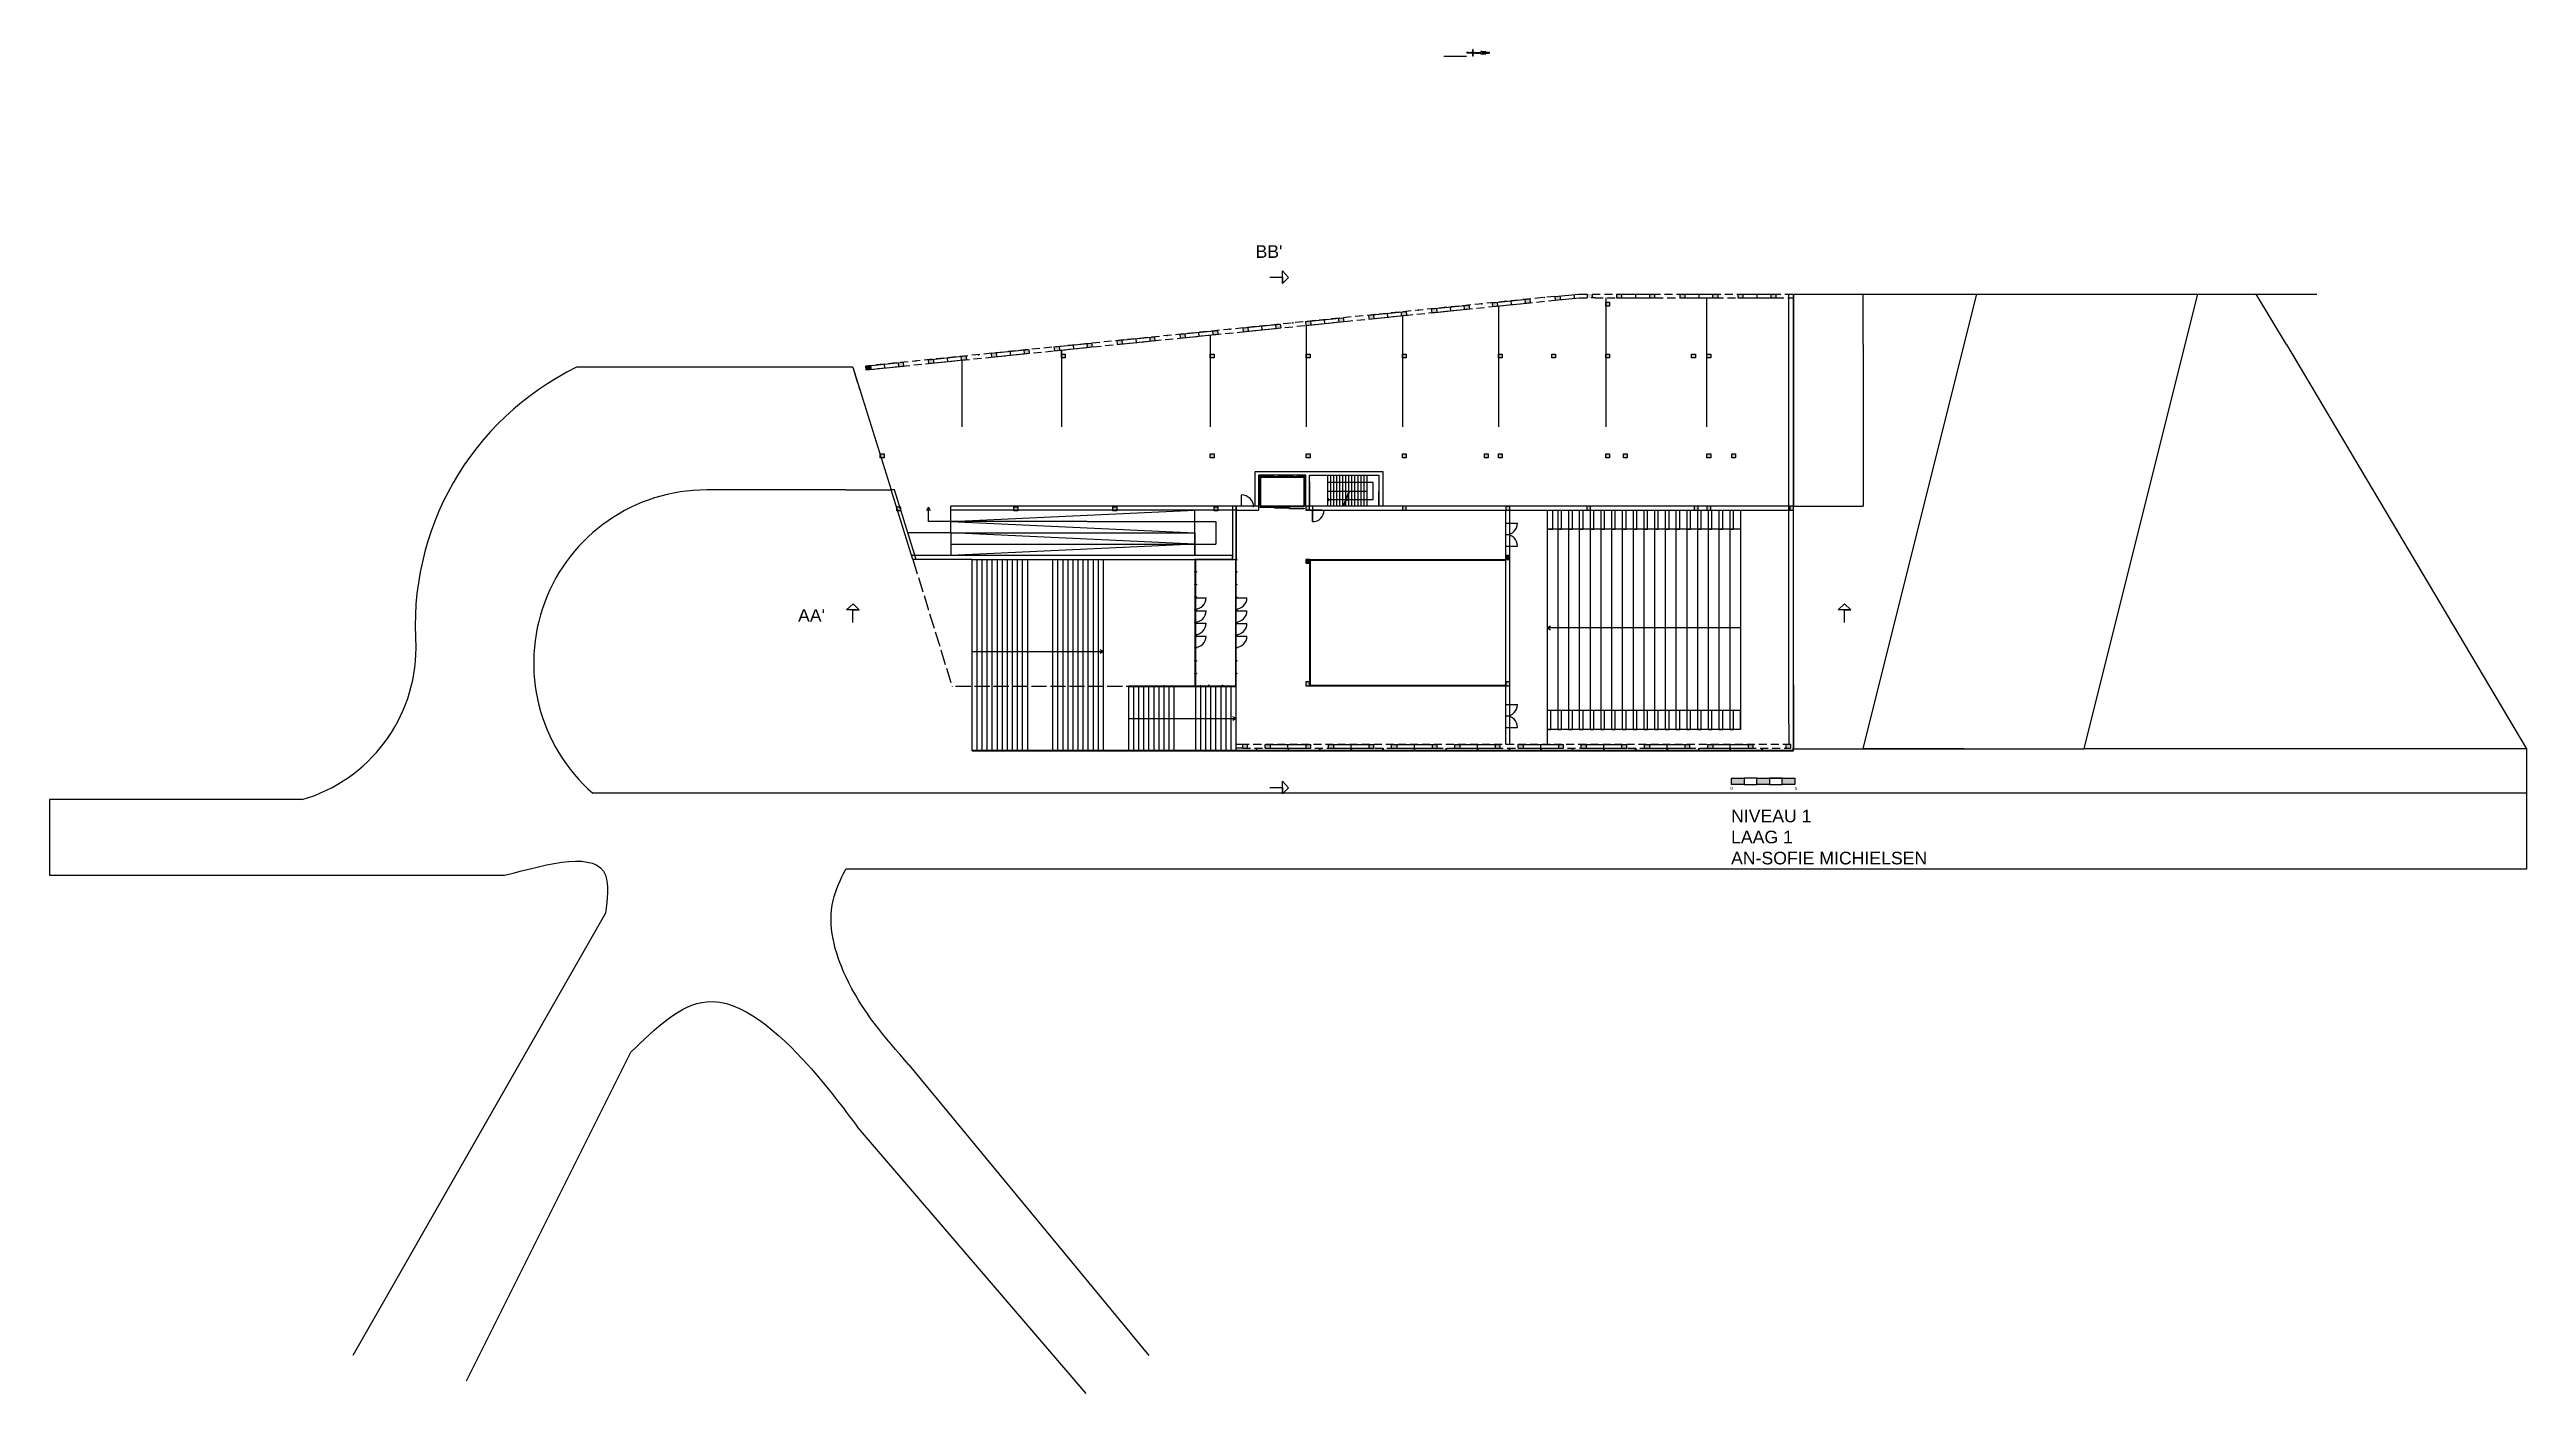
# Model space of a CAD drawing. Header units: millimetres. Extents: x -5657 to 14604, y -1609 to 2067.
# Drawn here: x -3123 to -1163, y 1004 to 2067 of the extents above; entities that cross this region are included whole.
import ezdxf

# ---------------------------------------------------------------- set-up
doc = ezdxf.new("R2010")
doc.units = ezdxf.units.MM
doc.linetypes.add('ACAD_ISO02W100', pattern=[15, 12, -3])
doc.linetypes.add('DASHED2', pattern=[9.525, 6.35, -3.175])
doc.layers.get('0').update_dxf_attribs({"color": 4})
doc.layers.add('gelijkvloers', color=80, linetype='Continuous')
doc.layers.add('str palen', color=220, linetype='Continuous')
doc.styles.get("Standard").update_dxf_attribs({"font": 'arial.ttf'})

msp = doc.modelspace()

# ---------------------------------------------------------------- texts
at = {"linetype": 'Continuous', "char_height": 2.5, "attachment_point": 1}
for s, width, insert in [('0', 4, (-1793, 1484)), ('5', 9, (-1742, 1484))]:
    msp.add_mtext_dynamic_manual_height_columns(s, width=width, gutter_width=12.5, heights=[0], dxfattribs=dict(at, insert=insert))
at = {"layer": 'gelijkvloers', "linetype": 'Continuous', "ltscale": 2, "insert": (-1792.4, 1466), "char_height": 10, "attachment_point": 1}
msp.add_mtext_dynamic_manual_height_columns('NIVEAU 1\\PLAAG 1\\PAN-SOFIE MICHIELSEN', width=323, gutter_width=12.5, heights=[0], dxfattribs=at)
at = {"layer": 'str palen', "linetype": 'ACAD_ISO02W100', "char_height": 10, "attachment_point": 1}
for s, width, insert in [("BB'", 43.244, (-2168.7, 1912.6)), ("AA'", 46.334, (-2530.7, 1624.6))]:
    msp.add_mtext_dynamic_manual_height_columns(s, width=width, gutter_width=12.5, heights=[0], dxfattribs=dict(at, insert=insert))

# ---------------------------------------------------------------- blocks, each defined once
blk = doc.blocks.new('fiets')
at = {"color": 0, "linetype": 'ByBlock'}
for p, q in [((99, 92), (99, 87)), ((109, 92), (99, 92)), ((99, 87), (109, 87)), ((109, 92), (113, 92)), ((109, 87), (113, 87)), ((143, 97), (113, 97)), ((113, 97), (113, 81)), ((113, 81), (143, 81)), ((191, 91), (206, 91)), ((206, 87), (191, 87)), ((206, 92), (206, 87)), ((214, 92), (206, 92)), ((206, 87), (214, 87)), ((214, 116), (216, 116)), ((214, 114), (214, 116)), ((214, 102), (214, 77)), ((214, 65), (214, 63)), ((214, 63), (216, 63)), ((216, 116), (216, 114)), ((216, 102), (216, 77)), ((216, 91), (225, 94)), ((216, 92), (218, 92)), ((219, 87), (216, 87)), ((216, 87), (225, 84)), ((216, 63), (216, 65)), ((227, 92), (249, 92)), ((249, 87), (227, 87)), ((249, 92), (249, 87)), ((263, 90), (263, 88))]:
    blk.add_line(p, q, dxfattribs=at)
for p, q in [((144, 100), (151, 100)), ((144, 78), (151, 78)), ((191, 91), (164, 91)), ((191, 87), (164, 87)), ((166, 90), (166, 88)), ((214, 116), (214, 112)), ((214, 114), (214, 102)), ((214, 112), (216, 112)), ((214, 77), (214, 65)), ((216, 67), (214, 67)), ((216, 114), (216, 102)), ((216, 77), (216, 65)), ((216, 63), (216, 67))]:
    blk.add_line(p, q)
for points in [[(99, 91, 0.008421), (92, 91, 0.011872), (87, 90, 0.028195), (82, 90, 0.358492), (82, 89, 0.358492), (82, 89, 0.028195), (87, 88, 0.011872), (92, 88, 0.008421), (99, 88, 0.000187), (99, 88, 0.011872)], [(99, 91, 0.000187), (99, 91, 0.008421)], [(263, 90, 0.017322), (260, 90, 0.012988), (256, 90, 0.009155), (249, 91, 0.009218)], [(249, 88, 0.009155), (256, 88, 0.012988), (260, 88, 0.017322), (263, 88, 0.353463)]]:
    blk.add_lwpolyline(points, format="xyb", dxfattribs=at)
for points in [[(116, 93), (140, 93), (140, 91), (116, 91)], [(116, 84), (140, 84), (140, 86), (116, 86)]]:
    blk.add_lwpolyline(points, close=True, dxfattribs=at)
for centre, radius, start, end in [((173, 89), 31.2, 159.3903, 200.6097), ((178, 125), 37.2, 222.2737, 250.3462), ((178, 53), 37.2, 109.6538, 137.7263)]:
    blk.add_arc(centre, radius, start, end)
blk.add_arc((221, 89), 6.57, 314.5624, 45.4376, dxfattribs=at)

# ---------------------------------------------------------------- hatches: boundary and pattern name
at = {"linetype": 'Continuous', "transparency": 33554539}
h = msp.add_hatch(color=256, dxfattribs=at)
h.dxf.hatch_style = 1
h.paths.add_polyline_path([(-1782, 1491), (-1792, 1491), (-1792, 1486), (-1782, 1486)])
h.paths.add_polyline_path([(-1762, 1491), (-1772, 1491), (-1772, 1486), (-1762, 1486)])
h.paths.add_polyline_path([(-1742, 1491), (-1752, 1491), (-1752, 1486), (-1742, 1486)])
at = {"layer": 'str palen', "linetype": 'Continuous', "transparency": 33554687}
h = msp.add_hatch(color=256, dxfattribs=at)
h.dxf.hatch_style = 1
h.paths.add_polyline_path([(-1808.5, 1826.5), (-1811.5, 1826.5), (-1811.5, 1823.5), (-1808.5, 1823.5)])
h.paths.add_polyline_path([(-1820.6, 1826.5), (-1823.6, 1826.5), (-1823.6, 1823.5), (-1820.6, 1823.5)])
h.paths.add_polyline_path([(-1888.5, 1867.5), (-1891.5, 1867.5), (-1891.5, 1864.5), (-1888.5, 1864.5)])
h.paths.add_polyline_path([(-1888.5, 1826.5), (-1891.5, 1826.5), (-1891.5, 1823.5), (-1888.5, 1823.5)])
h.paths.add_polyline_path([(-1931.2, 1826.5), (-1934.2, 1826.5), (-1934.2, 1823.5), (-1931.2, 1823.5)])
h.paths.add_polyline_path([(-1973.5, 1826.5), (-1976.5, 1826.5), (-1976.5, 1823.5), (-1973.5, 1823.5)])
h.paths.add_polyline_path([(-2049.5, 1826.5), (-2052.5, 1826.5), (-2052.5, 1823.5), (-2049.5, 1823.5)])
h.paths.add_polyline_path([(-2125.5, 1826.5), (-2128.5, 1826.5), (-2128.5, 1823.5), (-2125.5, 1823.5)])
h.paths.add_polyline_path([(-2201.5, 1826.5), (-2204.5, 1826.5), (-2204.5, 1823.5), (-2201.5, 1823.5)])
h.paths.add_polyline_path([(-2319.3, 1826.5), (-2322.3, 1826.5), (-2322.3, 1823.5), (-2319.3, 1823.5)])
h = msp.add_hatch(color=256, dxfattribs=at)
h.dxf.hatch_style = 1
h.paths.add_polyline_path([(-1927.8, 1872.5), (-1931.9, 1872.1), (-1931.6, 1869.1), (-1927.5, 1869.5)])
h.paths.add_polyline_path([(-1951.6, 1870.1), (-1955.6, 1869.7), (-1955.3, 1866.7), (-1951.3, 1867.1)])
h.paths.add_polyline_path([(-1977.5, 1867.5), (-1981.4, 1867.1), (-1981.1, 1864.1), (-1977.2, 1864.5)])
h.paths.add_polyline_path([(-1999.8, 1865.2), (-2003.8, 1864.8), (-2003.5, 1861.8), (-1999.5, 1862.2)])
h.paths.add_polyline_path([(-2025.6, 1862.6), (-2029.7, 1862.2), (-2029.3, 1859.2), (-2025.3, 1859.6)])
h = msp.add_hatch(color=256, dxfattribs=at)
h.dxf.hatch_style = 1
h.paths.add_polyline_path([(-1757, 1874), (-1761, 1874), (-1761, 1871), (-1757, 1871)])
h.paths.add_polyline_path([(-1783, 1874), (-1787, 1874), (-1787, 1871), (-1783, 1871)])
h.paths.add_polyline_path([(-1803, 1874), (-1807, 1874), (-1807, 1871), (-1803, 1871)])
h.paths.add_polyline_path([(-1829, 1874), (-1833, 1874), (-1833, 1871), (-1829, 1871)])
h.paths.add_polyline_path([(-1853, 1874), (-1857, 1874), (-1857, 1871), (-1853, 1871)])
h.paths.add_polyline_path([(-1879, 1874), (-1883, 1874), (-1883, 1871), (-1879, 1871)])
h.paths.add_polyline_path([(-1902.2, 1874), (-1906.2, 1874), (-1906.2, 1871), (-1902.2, 1871)])
h = msp.add_hatch(color=256, dxfattribs=at)
h.dxf.hatch_style = 1
h.paths.add_polyline_path([(-2198.8, 1845.1), (-2202.7, 1844.7), (-2202.4, 1841.8), (-2198.4, 1842.2)])
h.paths.add_polyline_path([(-2224.7, 1842.5), (-2228.6, 1842.1), (-2228.3, 1839.1), (-2224.4, 1839.5)])
h.paths.add_polyline_path([(-2248.6, 1840.1), (-2252.5, 1839.7), (-2252.2, 1836.7), (-2248.3, 1837.1)])
h.paths.add_polyline_path([(-2274.5, 1837.5), (-2278.5, 1837.1), (-2278.2, 1834.1), (-2274.1, 1834.5)])
h.paths.add_polyline_path([(-2298.4, 1835.1), (-2302.3, 1834.7), (-2302, 1831.7), (-2298, 1832.1)])
h.paths.add_polyline_path([(-2324.2, 1832.5), (-2328.2, 1832.1), (-2327.8, 1829.1), (-2323.9, 1829.5)])
h = msp.add_hatch(color=256, dxfattribs=at)
h.dxf.hatch_style = 1
h.paths.add_polyline_path([(-2049.6, 1860.2), (-2053.6, 1859.8), (-2053.2, 1856.8), (-2049.3, 1857.2)])
h.paths.add_polyline_path([(-2075.3, 1857.6), (-2079.4, 1857.2), (-2079.1, 1854.2), (-2075, 1854.6)])
h.paths.add_polyline_path([(-2099.3, 1855.2), (-2103.2, 1854.8), (-2102.8, 1851.8), (-2098.9, 1852.2)])
h.paths.add_polyline_path([(-2125.2, 1852.6), (-2129.1, 1852.2), (-2128.8, 1849.2), (-2124.8, 1849.6)])
h.paths.add_polyline_path([(-2149.1, 1850.2), (-2153, 1849.8), (-2152.6, 1846.8), (-2148.8, 1847.2)])
h.paths.add_polyline_path([(-2174.9, 1847.5), (-2178.8, 1847.2), (-2178.5, 1844.2), (-2174.6, 1844.6)])
h = msp.add_hatch(color=256, dxfattribs=at)
h.dxf.hatch_style = 1
h.paths.add_polyline_path([(-2348.1, 1830.1), (-2352, 1829.7), (-2351.7, 1826.7), (-2347.8, 1827.1)])
h.paths.add_polyline_path([(-2374, 1827.5), (-2377.9, 1827.1), (-2377.6, 1824.1), (-2373.6, 1824.5)])
h.paths.add_polyline_path([(-2397.8, 1825), (-2401.8, 1824.6), (-2401.5, 1821.7), (-2397.5, 1822.1)])
h.paths.add_polyline_path([(-2423.6, 1822.4), (-2427.7, 1822), (-2427.4, 1819), (-2423.4, 1819.4)])
h.paths.add_polyline_path([(-2447.6, 1820), (-2451.5, 1819.6), (-2451.2, 1816.6), (-2447.3, 1817)])
h = msp.add_hatch(color=256, dxfattribs=at)
h.dxf.hatch_style = 1
h.paths.add_polyline_path([(-2473.4, 1817.4), (-2477.4, 1817), (-2477.1, 1814), (-2473.1, 1814.4)])
h = msp.add_hatch(color=256, dxfattribs=at)
h.dxf.hatch_style = 1
h.paths.add_polyline_path([(-2462.6, 1747.5), (-2465.6, 1747.5), (-2465.6, 1746.4), (-2465, 1744.5), (-2462.6, 1744.5)])
h.paths.add_polyline_path([(-2465.6, 1746.4), (-2465.6, 1744.5), (-2465, 1744.5)], flags=17)
h.paths.add_polyline_path([(-2449.5, 1705.5), (-2452.5, 1705.5), (-2452.5, 1704.4), (-2451.9, 1702.5), (-2449.5, 1702.5)])
h.paths.add_polyline_path([(-2452.5, 1704.4), (-2452.5, 1702.5), (-2451.9, 1702.5)], flags=17)
h = msp.add_hatch(color=256, dxfattribs=at)
h.dxf.hatch_style = 1
h.paths.add_polyline_path([(-2198.5, 1705.5), (-2201.5, 1705.5), (-2201.5, 1702.5), (-2198.5, 1702.5)])
h.paths.add_polyline_path([(-2201.5, 1747.5), (-2204.5, 1747.5), (-2204.5, 1744.5), (-2201.5, 1744.5)])
h.paths.add_polyline_path([(-2278.5, 1705.5), (-2281.5, 1705.5), (-2281.5, 1702.5), (-2278.5, 1702.5)])
h.paths.add_polyline_path([(-2356.9, 1705.5), (-2359.9, 1705.5), (-2359.9, 1702.5), (-2356.9, 1702.5)])
h = msp.add_hatch(color=256, dxfattribs=at)
h.dxf.hatch_style = 1
h.paths.add_polyline_path([(-2049.5, 1706), (-2052.5, 1706), (-2052.5, 1703), (-2049.5, 1703)])
h.paths.add_polyline_path([(-2049.5, 1747.5), (-2052.5, 1747.5), (-2052.5, 1744.5), (-2049.5, 1744.5)])
h.paths.add_polyline_path([(-2125.5, 1747.5), (-2128.5, 1747.5), (-2128.5, 1744.5), (-2125.5, 1744.5)])
h.paths.add_polyline_path([(-2126, 1706), (-2129, 1706), (-2129, 1703), (-2126, 1703)])
h = msp.add_hatch(color=256, dxfattribs=at)
h.dxf.hatch_style = 1
h.paths.add_polyline_path([(-1967.5, 1705.9), (-1970.5, 1705.9), (-1970.5, 1702.9), (-1967.5, 1702.9)])
h.paths.add_polyline_path([(-1973.5, 1747.5), (-1976.5, 1747.5), (-1976.5, 1744.5), (-1973.5, 1744.5)])
h.paths.add_polyline_path([(-1984.5, 1747.5), (-1987.5, 1747.5), (-1987.5, 1744.5), (-1984.5, 1744.5)])
h = msp.add_hatch(color=256, dxfattribs=at)
h.dxf.hatch_style = 1
h.paths.add_polyline_path([(-1888.5, 1747.5), (-1891.5, 1747.5), (-1891.5, 1744.5), (-1888.5, 1744.5)])
h.paths.add_polyline_path([(-1874.6, 1747.5), (-1877.6, 1747.5), (-1877.6, 1744.5), (-1874.6, 1744.5)])
h.paths.add_polyline_path([(-1903.5, 1706), (-1906.5, 1706), (-1906.5, 1703), (-1903.5, 1703)])
h = msp.add_hatch(color=256, dxfattribs=at)
h.dxf.hatch_style = 1
h.paths.add_polyline_path([(-1788.9, 1747.5), (-1791.9, 1747.5), (-1791.9, 1744.5), (-1788.9, 1744.5)])
h.paths.add_polyline_path([(-1808.5, 1747.5), (-1811.5, 1747.5), (-1811.5, 1744.5), (-1808.5, 1744.5)])
h.paths.add_polyline_path([(-1808.5, 1706), (-1811.5, 1706), (-1811.5, 1703), (-1808.5, 1703)])
h.paths.add_polyline_path([(-1818.5, 1706), (-1821.5, 1706), (-1821.5, 1703), (-1818.5, 1703)])
h = msp.add_hatch(color=256, dxfattribs=at)
h.dxf.hatch_style = 1
h.paths.add_polyline_path([(-2126, 1567), (-2129, 1567), (-2129, 1564), (-2126, 1564)])
h.paths.add_polyline_path([(-1967.5, 1567), (-1970.5, 1567), (-1970.5, 1564), (-1967.5, 1564)])
h.paths.add_polyline_path([(-1743, 1706), (-1746, 1706), (-1746, 1703), (-1743, 1703)])
h = msp.add_hatch(color=256, dxfattribs=at)
h.dxf.hatch_style = 1
h.paths.add_polyline_path([(-1967.5, 1667), (-1970.5, 1667), (-1970.5, 1664), (-1967.5, 1664)])
h = msp.add_hatch(color=256, dxfattribs=at)
h.dxf.hatch_style = 1
h.paths.add_polyline_path([(-2126, 1664), (-2129, 1664), (-2129, 1661), (-2126, 1661)])
h = msp.add_hatch(color=256, dxfattribs=at)
h.dxf.hatch_style = 1
h.paths.add_polyline_path([(-2175, 1517.5), (-2179, 1517.5), (-2179, 1514.5), (-2175, 1514.5)])
h.paths.add_polyline_path([(-2157, 1517.5), (-2161, 1517.5), (-2161, 1514.5), (-2157, 1514.5)])
h.paths.add_polyline_path([(-2125, 1517.5), (-2129, 1517.5), (-2129, 1514.5), (-2125, 1514.5)])
h.paths.add_polyline_path([(-2107, 1517.5), (-2111, 1517.5), (-2111, 1514.5), (-2107, 1514.5)])
h = msp.add_hatch(color=256, dxfattribs=at)
h.dxf.hatch_style = 1
h.paths.add_polyline_path([(-2075, 1517.5), (-2079, 1517.5), (-2079, 1514.5), (-2075, 1514.5)])
h.paths.add_polyline_path([(-2057, 1517.5), (-2061, 1517.5), (-2061, 1514.5), (-2057, 1514.5)])
h.paths.add_polyline_path([(-2025, 1517.5), (-2029, 1517.5), (-2029, 1514.5), (-2025, 1514.5)])
h.paths.add_polyline_path([(-2007, 1517.5), (-2011, 1517.5), (-2011, 1514.5), (-2007, 1514.5)])
h.paths.add_polyline_path([(-1975, 1517.5), (-1979, 1517.5), (-1979, 1514.5), (-1975, 1514.5)])
h = msp.add_hatch(color=256, dxfattribs=at)
h.dxf.hatch_style = 1
h.paths.add_polyline_path([(-1957, 1517.5), (-1961, 1517.5), (-1961, 1514.5), (-1957, 1514.5)])
h.paths.add_polyline_path([(-1925, 1517.5), (-1929, 1517.5), (-1929, 1514.5), (-1925, 1514.5)])
h.paths.add_polyline_path([(-1907, 1517.5), (-1911, 1517.5), (-1911, 1514.5), (-1907, 1514.5)])
h.paths.add_polyline_path([(-1875, 1517.5), (-1879, 1517.5), (-1879, 1514.5), (-1875, 1514.5)])
h.paths.add_polyline_path([(-1857, 1517.5), (-1861, 1517.5), (-1861, 1514.5), (-1857, 1514.5)])
h.paths.add_polyline_path([(-1825, 1517.5), (-1829, 1517.5), (-1829, 1514.5), (-1825, 1514.5)])
h.paths.add_polyline_path([(-1806.8, 1517.5), (-1810.8, 1517.5), (-1810.8, 1514.5), (-1806.8, 1514.5)])
h.paths.add_polyline_path([(-1774.8, 1517.5), (-1778.8, 1517.5), (-1778.8, 1514.5), (-1774.8, 1514.5)])
h.paths.add_polyline_path([(-1745, 1517.5), (-1749, 1517.5), (-1749, 1514.5), (-1745, 1514.5)])

# ---------------------------------------------------------------- linework, layer by layer
at = {"linetype": 'Continuous'}
for p, q in [((-1743, 1514), (-1743, 1874)), ((-1743, 1874), (-1329, 1874)), ((-1743, 1514), (-1743, 1874)), ((-1743, 1874), (-1743, 1827)), ((-1743, 1874), (-1743, 1827)), ((-1688, 1834), (-1688, 1874)), ((-1608, 1834), (-1598, 1874)), ((-1433, 1834), (-1423, 1874)), ((-1353, 1834), (-1376.8, 1874)), ((-1743, 1827), (-1743, 1827)), ((-1743, 1827), (-1743, 1748)), ((-1688, 1834), (-1688, 1706)), ((-2487.4, 1816), (-2706, 1816)), ((-1743, 1748), (-1743, 1706)), ((-2454.4, 1719), (-2457.1, 1719)), ((-2437.3, 1664), (-2454.4, 1719)), ((-1743, 1634.7), (-1743, 1709.7)), ((-1743, 1706), (-1688, 1706)), ((-1743, 1564.7), (-1743, 1634.7)), ((-1743, 1564.7), (-1743, 1514)), ((-2393, 1513), (-2267.8, 1513)), ((-2393, 1512.5), (-1743, 1512.5)), ((-2267.8, 1513), (-2242.7, 1513)), ((-2242.7, 1513), (-2217.8, 1513)), ((-2217.8, 1513), (-2192.7, 1513)), ((-2192.7, 1513), (-2168.2, 1513)), ((-2168.2, 1514.5), (-2168.2, 1512.5)), ((-2167.8, 1514.5), (-2167.8, 1512.5)), ((-2167.8, 1513), (-2143.2, 1513)), ((-2143.2, 1514.5), (-2143.2, 1512.5)), ((-2142.8, 1514.5), (-2142.8, 1512.5)), ((-2142.8, 1513), (-2118.2, 1513)), ((-2118.2, 1514.5), (-2118.2, 1512.5)), ((-2117.8, 1514.5), (-2117.8, 1512.5)), ((-2117.8, 1513), (-2093.2, 1513)), ((-2093.2, 1514.5), (-2093.2, 1512.5)), ((-2092.8, 1514.5), (-2092.8, 1512.5)), ((-2092.8, 1513), (-2068.2, 1513)), ((-2068.2, 1514.5), (-2068.2, 1512.5)), ((-2067.8, 1514.5), (-2067.8, 1512.5)), ((-2067.8, 1513), (-2043.2, 1513)), ((-2043.2, 1514.5), (-2043.2, 1512.5)), ((-2042.8, 1514.5), (-2042.8, 1512.5)), ((-2042.8, 1513), (-2018.2, 1513)), ((-2018.2, 1514.5), (-2018.2, 1512.5)), ((-2017.8, 1514.5), (-2017.8, 1512.5)), ((-2017.8, 1513), (-1993.2, 1513)), ((-1993.2, 1514.5), (-1993.2, 1512.5)), ((-1992.8, 1514.5), (-1992.8, 1512.5)), ((-1992.8, 1513), (-1968.2, 1513)), ((-1968.2, 1514.5), (-1968.2, 1512.5)), ((-1967.8, 1514.5), (-1967.8, 1512.5)), ((-1967.8, 1513), (-1943.2, 1513)), ((-1943.2, 1514.5), (-1943.2, 1512.5)), ((-1942.8, 1514.5), (-1942.8, 1512.5)), ((-1942.8, 1513), (-1918.2, 1513)), ((-1918.2, 1514.5), (-1918.2, 1512.5)), ((-1917.8, 1514.5), (-1917.8, 1512.5)), ((-1917.8, 1513), (-1893.3, 1513)), ((-1893.3, 1514.5), (-1893.3, 1512.5)), ((-1892.8, 1514.5), (-1892.8, 1512.5)), ((-1892.8, 1513), (-1868.2, 1513)), ((-1868.2, 1514.5), (-1868.2, 1512.5)), ((-1867.8, 1514.5), (-1867.8, 1512.5)), ((-1867.8, 1513), (-1843.2, 1513)), ((-1843.2, 1514.5), (-1843.2, 1512.5)), ((-1842.8, 1514.5), (-1842.8, 1512.5)), ((-1842.8, 1513), (-1818.2, 1513)), ((-1818.2, 1514.5), (-1818.2, 1512.5)), ((-1817.8, 1514.5), (-1817.8, 1512.5)), ((-1817.8, 1513), (-1793.3, 1513)), ((-1793.3, 1514.5), (-1793.3, 1512.5)), ((-1793, 1512.5), (-1792.8, 1512.5)), ((-1792.8, 1512.5), (-1792.8, 1514.5)), ((-1792.8, 1513), (-1768.2, 1513)), ((-1768.2, 1514.5), (-1768.2, 1512.5)), ((-1767.8, 1514.5), (-1767.8, 1512.5)), ((-1767.8, 1513), (-1743.5, 1513)), ((-1743.5, 1514.5), (-1743.5, 1512.5)), ((-1743, 1512.5), (-1743, 1514.5)), ((-1743, 1514), (-1513, 1514)), ((-1792, 1486), (-1792, 1491)), ((-1792, 1491), (-1782, 1491)), ((-1772, 1491), (-1782, 1491)), ((-1782, 1491), (-1782, 1486)), ((-1782, 1491), (-1782, 1486)), ((-1772, 1486), (-1772, 1491)), ((-1772, 1491), (-1742, 1491)), ((-1752, 1491), (-1762, 1491)), ((-1762, 1491), (-1762, 1486)), ((-1752, 1486), (-1752, 1491)), ((-1742, 1491), (-1742, 1486)), ((-1782, 1486), (-1792, 1486)), ((-1782, 1486), (-1772, 1486)), ((-1762, 1486), (-1772, 1486)), ((-1762, 1486), (-1752, 1486)), ((-1742, 1486), (-1752, 1486))]:
    msp.add_line(p, q, dxfattribs=at)
for p, q in [((-1743, 1514), (-1743, 1834)), ((-1688, 1514), (-1608, 1834)), ((-1513, 1514), (-1433, 1834)), ((-1353, 1834), (-1163, 1514)), ((-2493, 1719), (-2603, 1719)), ((-2493, 1719), (-2457.1, 1719)), ((-1608, 1514), (-1688, 1514)), ((-1433, 1514), (-1513, 1514)), ((-1163, 1514), (-1513, 1514)), ((-1163, 1514), (-1163, 1479)), ((-2923, 1474), (-3123, 1474)), ((-3123, 1474), (-3123, 1414)), ((-2493, 1479), (-2693, 1479)), ((-1163, 1479), (-2493, 1479)), ((-1163, 1479), (-1163, 1419)), ((-3123, 1414), (-2763, 1414)), ((-1163, 1419), (-2493, 1419)), ((-2683, 1384), (-2883, 1034)), ((-2793, 1014), (-2663, 1274)), ((-2443, 1264), (-2253, 1034)), ((-2483, 1214), (-2303, 1004))]:
    msp.add_line(p, q)
msp.add_arc((-2605.9, 1611.4), 227.8, 116.0683, 184.3864, dxfattribs=at)
for centre, radius, start, end in [((-2603, 1582.1), 136.9, 90, 228.8879), ((-2958, 1594), 125, 286.2602, 0)]:
    msp.add_arc(centre, radius, start, end)
for points in [[(-2763, 1414), (-2683, 1414), (-2683, 1384)], [(-2443, 1264), (-2493, 1334), (-2503, 1394), (-2493, 1419)], [(-2663, 1274), (-2603, 1314), (-2523, 1264), (-2483, 1214)]]:
    msp.add_spline(points, degree=3)
at = {"layer": 'gelijkvloers', "linetype": 'Continuous'}
for p, q in [((-2019.7, 2062.2), (-2001.7, 2062.2)), ((-1976.5, 1864.6), (-1976.5, 1769)), ((-1891.5, 1871), (-1891.5, 1769)), ((-1811.5, 1769), (-1811.5, 1871)), ((-1746.6, 1706), (-1746.6, 1874)), ((-2128.5, 1849.2), (-2128.5, 1769)), ((-2052.5, 1856.9), (-2052.5, 1769)), ((-2322.3, 1826.5), (-2322.3, 1829.7)), ((-2322.3, 1829.7), (-2322.3, 1769)), ((-2204.5, 1841.5), (-2204.5, 1769)), ((-2487.4, 1816), (-2457.1, 1719)), ((-2401, 1821.7), (-2401, 1769)), ((-1743, 1822), (-1743, 1804)), ((-1743, 1804), (-1743, 1786)), ((-2169, 1706), (-2169, 1733.6)), ((-2169, 1730.6), (-2169, 1733.6)), ((-2169, 1733.6), (-2068, 1733.6)), ((-2166, 1725.6), (-2166, 1730.6)), ((-2166, 1725.6), (-2166, 1730.6)), ((-2129, 1730.6), (-2166, 1730.6)), ((-2166, 1730.6), (-2166, 1706)), ((-2166, 1706), (-2166, 1725.6)), ((-2166, 1706), (-2166, 1725.6)), ((-2165, 1706), (-2165, 1729.6)), ((-2165, 1729.6), (-2130, 1729.6)), ((-2164.5, 1706.5), (-2164.5, 1729.1)), ((-2164.5, 1729.1), (-2130.5, 1729.1)), ((-2130.5, 1729.1), (-2130.5, 1706.5)), ((-2130, 1729.6), (-2130, 1706)), ((-2129, 1706), (-2129, 1730.6)), ((-2126, 1725.6), (-2126, 1730.6)), ((-2126, 1706), (-2126, 1730.6)), ((-2126, 1706), (-2126, 1730.6)), ((-2126, 1706), (-2126, 1730.6)), ((-2126, 1730.6), (-2126, 1730.6)), ((-2126, 1730.6), (-2071, 1730.6)), ((-2126, 1725.6), (-2126, 1706)), ((-2111.6, 1706), (-2111.6, 1730.6)), ((-2109.2, 1706), (-2109.2, 1730.6)), ((-2106.8, 1706), (-2106.8, 1730.6)), ((-2104.4, 1706), (-2104.4, 1730.6)), ((-2102, 1706), (-2102, 1730.6)), ((-2099.6, 1706), (-2099.6, 1730.6)), ((-2097.2, 1706), (-2097.2, 1730.6)), ((-2094.8, 1706), (-2094.8, 1730.6)), ((-2092.4, 1706), (-2092.4, 1730.6)), ((-2090, 1706), (-2090, 1730.6)), ((-2087.6, 1706), (-2087.6, 1730.6)), ((-2085.2, 1706), (-2085.2, 1730.6)), ((-2082.8, 1706), (-2082.8, 1730.6)), ((-2080.4, 1706), (-2080.4, 1730.6)), ((-2071, 1730.6), (-2071, 1706)), ((-2068, 1733.6), (-2068, 1706)), ((-2439.9, 1664), (-2457.1, 1719)), ((-2427.6, 1705.2), (-2429.1, 1702.6)), ((-2427.6, 1694), (-2427.6, 1705.2)), ((-2427.6, 1705.2), (-2426.1, 1702.6)), ((-2184, 1706), (-2409.9, 1706)), ((-2409.9, 1703), (-2409.9, 1706)), ((-2167, 1706), (-2187, 1706)), ((-2187, 1706), (-2187, 1664)), ((-2184, 1706), (-2184, 1664)), ((-2184, 1664), (-2184, 1706)), ((-2179.8, 1706), (-2179.8, 1715)), ((-2166, 1703), (-2166, 1706)), ((-2165, 1706), (-2130, 1706)), ((-2165, 1705.5), (-2153.4, 1705.5)), ((-2165, 1705), (-2165, 1705.5)), ((-2164.5, 1706.5), (-2130.5, 1706.5)), ((-2153.4, 1705.5), (-2153.4, 1705)), ((-2129, 1706), (-2129, 1702.9)), ((-1743, 1706), (-2126, 1706)), ((-2123.5, 1706), (-2123.5, 1702.9)), ((-2075.5, 1724.8), (-2111.6, 1724.8)), ((-2080.4, 1717.6), (-2111.6, 1717.6)), ((-2110.6, 1712.2), (-2111.6, 1711.4)), ((-2111.6, 1711.4), (-2075.5, 1711.4)), ((-2111.6, 1711.4), (-2110.6, 1710.4)), ((-2096.9, 1711.4), (-2096.1, 1712.3)), ((-2096.1, 1712.3), (-2096.9, 1711.4)), ((-2096.9, 1711.4), (-2096, 1710.6)), ((-2075.5, 1711.4), (-2075.5, 1724.8)), ((-2071, 1706), (-2071, 1717.6)), ((-1746.6, 1550.5), (-1746.6, 1706)), ((-1743, 1696.4), (-1743, 1706)), ((-1743, 1702.9), (-1743, 1706)), ((-2301.9, 1694), (-2427.6, 1694)), ((-2184, 1703), (-2409.9, 1703)), ((-2409.9, 1685), (-2409.9, 1703)), ((-2409.9, 1694), (-2216.8, 1703)), ((-2409.9, 1694), (-2216.8, 1685)), ((-2301.9, 1694), (-2216.8, 1694)), ((-2216.8, 1667), (-2216.8, 1703)), ((-2216.8, 1694), (-2200.1, 1694)), ((-2200.1, 1694), (-2200.1, 1676)), ((-2184, 1703), (-2166, 1703)), ((-2153.4, 1705), (-2165, 1705)), ((-2153.4, 1705), (-2141.8, 1705)), ((-2153.4, 1704.5), (-2153.4, 1705)), ((-2141.8, 1704.5), (-2153.4, 1704.5)), ((-2141.8, 1705), (-2141.8, 1704.5)), ((-2141.8, 1704.5), (-2130.2, 1704.5)), ((-2141.8, 1704), (-2141.8, 1704.5)), ((-2130.2, 1704), (-2141.8, 1704)), ((-2130.2, 1704.5), (-2130.2, 1704)), ((-2125.5, 1702.9), (-2129, 1702.9)), ((-2126, 1703), (-2126, 1702.9)), ((-2116, 1702.9), (-2125.5, 1702.9)), ((-2125.5, 1702.9), (-1743, 1702.9)), ((-2123.5, 1702.9), (-2123.5, 1693.9)), ((-2123.5, 1693.9), (-2123.5, 1702.9)), ((-2123.5, 1702.9), (-2114.5, 1702.9)), ((-1970.5, 1517.5), (-1970.5, 1703)), ((-1970.5, 1692.6), (-1961.5, 1692.6)), ((-1967.5, 1517.5), (-1967.5, 1703)), ((-1938, 1702.9), (-1938, 1529.5)), ((-1938, 1702.9), (-1776.5, 1702.9)), ((-1785, 1687.9), (-1938, 1687.9)), ((-1933.5, 1688), (-1933.5, 1703)), ((-1929.5, 1702.9), (-1929.5, 1529.5)), ((-1926.5, 1687.9), (-1926.5, 1702.9)), ((-1921, 1702.9), (-1921, 1529.5)), ((-1918, 1687.9), (-1918, 1702.9)), ((-1912.5, 1702.9), (-1912.5, 1529.5)), ((-1909.5, 1687.9), (-1909.5, 1702.9)), ((-1904, 1702.9), (-1904, 1529.5)), ((-1901, 1687.9), (-1901, 1702.9)), ((-1895.5, 1702.9), (-1895.5, 1529.5)), ((-1892.5, 1687.9), (-1892.5, 1702.9)), ((-1887, 1702.9), (-1887, 1529.5)), ((-1884, 1687.9), (-1884, 1702.9)), ((-1878.5, 1702.9), (-1878.5, 1529.5)), ((-1875.5, 1687.9), (-1875.5, 1702.9)), ((-1870, 1702.9), (-1870, 1529.5)), ((-1867, 1687.9), (-1867, 1702.9)), ((-1861.5, 1702.9), (-1861.5, 1529.5)), ((-1858.5, 1687.9), (-1858.5, 1702.9)), ((-1853, 1702.9), (-1853, 1529.5)), ((-1850, 1687.9), (-1850, 1702.9)), ((-1844.5, 1702.9), (-1844.5, 1529.5)), ((-1841.5, 1687.9), (-1841.5, 1702.9)), ((-1836, 1702.9), (-1836, 1529.5)), ((-1833, 1687.9), (-1833, 1702.9)), ((-1827.5, 1702.9), (-1827.5, 1529.5)), ((-1824.5, 1687.9), (-1824.5, 1702.9)), ((-1819, 1702.9), (-1819, 1529.5)), ((-1816, 1687.9), (-1816, 1702.9)), ((-1810.5, 1702.9), (-1810.5, 1529.5)), ((-1807.5, 1687.9), (-1807.5, 1702.9)), ((-1802, 1702.9), (-1802, 1529.5)), ((-1799, 1687.9), (-1799, 1702.9)), ((-1793.5, 1702.9), (-1793.5, 1529.5)), ((-1790.5, 1687.9), (-1790.5, 1702.9)), ((-1785, 1702.9), (-1785, 1529.5)), ((-1785, 1702.9), (-1785, 1687.9)), ((-1743, 1514), (-1743, 1696.4)), ((-2409.9, 1685), (-2443.8, 1685)), ((-2187, 1667), (-2440.8, 1667)), ((-2409.9, 1685), (-2216.8, 1685)), ((-2216.8, 1676), (-2409.9, 1685)), ((-2409.9, 1685), (-2409.9, 1667)), ((-2216.8, 1676), (-2409.9, 1667)), ((-2409.9, 1676), (-2216.8, 1676)), ((-2216.8, 1685), (-2216.8, 1667)), ((-2216.8, 1676), (-2200.1, 1676)), ((-2187, 1664), (-2187, 1667)), ((-1970.5, 1674.6), (-1961.5, 1674.6)), ((-2393, 1664), (-2439.9, 1664)), ((-2393, 1512.5), (-2393, 1664)), ((-2393, 1664), (-2187, 1664)), ((-2389, 1513), (-2389, 1664)), ((-2385, 1513), (-2385, 1664)), ((-2381, 1513), (-2381, 1664)), ((-2377, 1513), (-2377, 1664)), ((-2373, 1513), (-2373, 1664)), ((-2369, 1513), (-2369, 1664)), ((-2365, 1513), (-2365, 1664)), ((-2361, 1513), (-2361, 1664)), ((-2357, 1513), (-2357, 1664)), ((-2353, 1513), (-2353, 1664)), ((-2349, 1513), (-2349, 1664)), ((-2329, 1512.5), (-2329, 1664)), ((-2325, 1513), (-2325, 1664)), ((-2321, 1513), (-2321, 1664)), ((-2317, 1513), (-2317, 1664)), ((-2313, 1513), (-2313, 1664)), ((-2313, 1513), (-2313, 1664)), ((-2309, 1513), (-2309, 1664)), ((-2305, 1513), (-2305, 1664)), ((-2301, 1513), (-2301, 1664)), ((-2297, 1513), (-2297, 1664)), ((-2293, 1513), (-2293, 1664)), ((-2289, 1513), (-2289, 1664)), ((-2187, 1664), (-2217, 1664)), ((-2216.8, 1664), (-2216.8, 1564)), ((-2216.8, 1663.5), (-2216.8, 1664)), ((-2216.8, 1664), (-2215.5, 1664)), ((-2216.5, 1663.5), (-2216.8, 1663.5)), ((-2216.8, 1654), (-2216.8, 1654.5)), ((-2216.8, 1654.5), (-2215.5, 1654.5)), ((-2216.5, 1654), (-2216.8, 1654)), ((-2215.5, 1663.5), (-2216.5, 1663.5)), ((-2215.5, 1654), (-2216.5, 1654)), ((-2216, 1664), (-2215.5, 1664)), ((-2216, 1654.5), (-2216, 1663.5)), ((-2216, 1644.4), (-2216, 1654)), ((-2215.5, 1664), (-2215.5, 1663.5)), ((-2215.5, 1654.5), (-2215.5, 1654)), ((-2187, 1664), (-2184, 1664)), ((-2184.8, 1664), (-2183.5, 1664)), ((-2184, 1664), (-2184.5, 1664)), ((-2184.5, 1664), (-2184.5, 1564)), ((-2183.5, 1663.5), (-2184.5, 1663.5)), ((-2184.5, 1654.5), (-2183.5, 1654.5)), ((-2183.5, 1654), (-2184.5, 1654)), ((-2184, 1654.5), (-2184, 1663.5)), ((-2184, 1644.4), (-2184, 1654)), ((-2183.5, 1664), (-2183.5, 1663.5)), ((-2183.5, 1654.5), (-2183.5, 1654)), ((-2126, 1664), (-1970.5, 1664)), ((-2126, 1664), (-2126, 1564)), ((-2126, 1663.5), (-1970.5, 1663.5)), ((-2125.5, 1664), (-2125.5, 1564)), ((-2216.8, 1643.9), (-2216.8, 1644.4)), ((-2216.8, 1644.4), (-2215.5, 1644.4)), ((-2216.5, 1643.9), (-2216.8, 1643.9)), ((-2216.8, 1633.8), (-2216.8, 1634.3)), ((-2216.8, 1634.3), (-2215.5, 1634.3)), ((-2216.5, 1633.8), (-2216.8, 1633.8)), ((-2216.8, 1633.6), (-2207.8, 1633.6)), ((-2215.5, 1643.9), (-2216.5, 1643.9)), ((-2215.5, 1633.8), (-2216.5, 1633.8)), ((-2216, 1634.3), (-2216, 1643.9)), ((-2216, 1614.2), (-2216, 1633.8)), ((-2215.5, 1644.4), (-2215.5, 1643.9)), ((-2215.5, 1634.3), (-2215.5, 1633.8)), ((-2184.5, 1644.4), (-2183.5, 1644.4)), ((-2183.5, 1643.9), (-2184.5, 1643.9)), ((-2184.5, 1634.3), (-2183.5, 1634.3)), ((-2183.5, 1633.8), (-2184.5, 1633.8)), ((-2184.5, 1633.8), (-2184.5, 1624.8)), ((-2184.5, 1633.6), (-2175.5, 1633.6)), ((-2184, 1634.3), (-2184, 1643.9)), ((-2184, 1624.3), (-2184, 1633.8)), ((-2183.5, 1644.4), (-2183.5, 1643.9)), ((-2183.5, 1634.3), (-2183.5, 1633.8)), ((-2216.8, 1623.8), (-2216.8, 1624.3)), ((-2216.8, 1624.3), (-2215.5, 1624.3)), ((-2216.5, 1623.8), (-2216.8, 1623.8)), ((-2216.8, 1623.3), (-2207.8, 1623.3)), ((-2216.8, 1613.8), (-2216.8, 1614.2)), ((-2216.8, 1614.2), (-2215.5, 1614.2)), ((-2216.5, 1613.8), (-2216.8, 1613.8)), ((-2216.8, 1613.5), (-2207.8, 1613.5)), ((-2215.5, 1623.8), (-2216.5, 1623.8)), ((-2215.5, 1613.8), (-2216.5, 1613.8)), ((-2216, 1604.2), (-2216, 1613.8)), ((-2215.5, 1624.3), (-2215.5, 1623.8)), ((-2215.5, 1614.2), (-2215.5, 1613.8)), ((-2184.5, 1624.3), (-2183.5, 1624.3)), ((-2183.5, 1623.8), (-2184.5, 1623.8)), ((-2184.5, 1623.4), (-2175.5, 1623.4)), ((-2184.5, 1614.2), (-2183.5, 1614.2)), ((-2183.5, 1613.8), (-2184.5, 1613.8)), ((-2184.5, 1613.4), (-2175.5, 1613.4)), ((-2184, 1614.2), (-2184, 1623.8)), ((-2184, 1604.2), (-2184, 1613.8)), ((-2183.5, 1624.3), (-2183.5, 1623.8)), ((-2183.5, 1614.2), (-2183.5, 1613.8)), ((-1938, 1609.8), (-1935.4, 1611.3)), ((-1785, 1609.8), (-1938, 1609.8)), ((-1938, 1609.8), (-1935.4, 1608.3)), ((-2393, 1591), (-2289, 1591)), ((-2289, 1591), (-2291.6, 1592.5)), ((-2289, 1591), (-2291.6, 1589.5)), ((-2216.8, 1604.2), (-2215.5, 1604.2)), ((-2216.5, 1603.7), (-2216.8, 1603.7)), ((-2216.8, 1603.3), (-2207.8, 1603.3)), ((-2216.8, 1593.7), (-2216.8, 1594.2)), ((-2216.8, 1594.2), (-2215.5, 1594.2)), ((-2216.5, 1593.7), (-2216.8, 1593.7)), ((-2215.5, 1603.7), (-2216.5, 1603.7)), ((-2215.5, 1593.7), (-2216.5, 1593.7)), ((-2216, 1594.2), (-2216, 1603.7)), ((-2216, 1584.1), (-2216, 1593.7)), ((-2215.5, 1604.2), (-2215.5, 1603.7)), ((-2215.5, 1594.2), (-2215.5, 1593.7)), ((-2184.5, 1604.2), (-2183.5, 1604.2)), ((-2183.5, 1603.7), (-2184.5, 1603.7)), ((-2184.5, 1603.3), (-2175.5, 1603.3)), ((-2184.5, 1594.2), (-2183.5, 1594.2)), ((-2183.5, 1593.7), (-2184.5, 1593.7)), ((-2184, 1594.2), (-2184, 1603.7)), ((-2184, 1584.1), (-2184, 1593.7)), ((-2183.5, 1604.2), (-2183.5, 1603.7)), ((-2183.5, 1594.2), (-2183.5, 1593.7)), ((-2216.8, 1583.6), (-2216.8, 1584.1)), ((-2216.8, 1584.1), (-2215.5, 1584.1)), ((-2216.5, 1583.6), (-2216.8, 1583.6)), ((-2216.8, 1573.5), (-2216.8, 1574)), ((-2216.8, 1574), (-2215.5, 1574)), ((-2216.5, 1573.5), (-2216.8, 1573.5)), ((-2215.5, 1583.6), (-2216.5, 1583.6)), ((-2215.5, 1573.5), (-2216.5, 1573.5)), ((-2216, 1574), (-2216, 1583.6)), ((-2216, 1563.5), (-2216, 1573.5)), ((-2215.5, 1584.1), (-2215.5, 1583.6)), ((-2215.5, 1574), (-2215.5, 1573.5)), ((-2184.5, 1584.1), (-2183.5, 1584.1)), ((-2183.5, 1583.6), (-2184.5, 1583.6)), ((-2184.5, 1574), (-2183.5, 1574)), ((-2183.5, 1573.5), (-2184.5, 1573.5)), ((-2184, 1574), (-2184, 1583.6)), ((-2184, 1512.5), (-2184, 1573.5)), ((-2183.5, 1584.1), (-2183.5, 1583.6)), ((-2183.5, 1574), (-2183.5, 1573.5)), ((-2269, 1513), (-2269, 1564)), ((-2269, 1564), (-2206, 1564)), ((-2269, 1563.5), (-2184, 1563.5)), ((-2265, 1513), (-2265, 1563.5)), ((-2261, 1513), (-2261, 1563.5)), ((-2257, 1513), (-2257, 1563.5)), ((-2253, 1513), (-2253, 1563.5)), ((-2249, 1513), (-2249, 1563.5)), ((-2245, 1514), (-2245, 1563.5)), ((-2245, 1513), (-2245, 1563.5)), ((-2241, 1513), (-2241, 1563.5)), ((-2241, 1513), (-2241, 1563.5)), ((-2237, 1513), (-2237, 1563.5)), ((-2233, 1514), (-2233, 1563.5)), ((-2233, 1513), (-2233, 1563.5)), ((-2216.8, 1564), (-2216.8, 1563.5)), ((-2216, 1564), (-2206, 1564)), ((-2216, 1513), (-2216, 1563.5)), ((-2212, 1513), (-2212, 1563.5)), ((-2208, 1513), (-2208, 1563.5)), ((-2205.5, 1564.5), (-2206, 1564.5)), ((-2206, 1564.5), (-2206, 1563.5)), ((-2205.5, 1564), (-2205.5, 1564.5)), ((-2205.5, 1563.5), (-2205.5, 1564)), ((-2205.5, 1564), (-2195, 1564)), ((-2205.5, 1564), (-2195, 1564)), ((-2204, 1513), (-2204, 1563.5)), ((-2200, 1513), (-2200, 1563.5)), ((-2196, 1513), (-2196, 1563.5)), ((-2195, 1564), (-2195, 1564.5)), ((-2195, 1564.5), (-2194.5, 1564.5)), ((-2195, 1563.5), (-2195, 1564)), ((-2194.5, 1564.5), (-2194.5, 1563.5)), ((-2194.5, 1564), (-2184.5, 1564)), ((-2194.5, 1564), (-2184, 1564)), ((-2192, 1513), (-2192, 1563.5)), ((-2188, 1513), (-2188, 1563.5)), ((-2184, 1514), (-2184, 1564)), ((-2126, 1564.5), (-1970.5, 1564.5)), ((-2126, 1564), (-1970.5, 1564)), ((-1970.5, 1549.1), (-1961.5, 1549.1)), ((-1746.5, 1517.5), (-1746.6, 1550.5)), ((-2269, 1538), (-2188, 1538)), ((-2188, 1538), (-2184, 1538)), ((-2184, 1538), (-2186.6, 1539.5)), ((-2184, 1538), (-2186.6, 1536.5)), ((-1970.5, 1531.1), (-1961.5, 1531.1)), ((-1785, 1544.5), (-1938, 1544.5)), ((-1785, 1529.5), (-1938, 1529.5)), ((-1938, 1529.5), (-1938, 1517.5)), ((-1935, 1529.5), (-1935, 1544.5)), ((-1926.5, 1529.5), (-1926.5, 1544.5)), ((-1918, 1529.5), (-1918, 1544.5)), ((-1909.5, 1529.5), (-1909.5, 1544.5)), ((-1901, 1529.5), (-1901, 1544.5)), ((-1892.5, 1529.5), (-1892.5, 1544.5)), ((-1884, 1529.5), (-1884, 1544.5)), ((-1875.5, 1529.5), (-1875.5, 1544.5)), ((-1867, 1529.5), (-1867, 1544.5)), ((-1858.5, 1529.5), (-1858.5, 1544.5)), ((-1850, 1529.5), (-1850, 1544.5)), ((-1841.5, 1529.5), (-1841.5, 1544.5)), ((-1833, 1529.5), (-1833, 1544.5)), ((-1824.5, 1529.5), (-1824.5, 1544.5)), ((-1816, 1529.5), (-1816, 1544.5)), ((-1807.5, 1529.5), (-1807.5, 1544.5)), ((-1799, 1529.5), (-1799, 1544.5)), ((-1790.5, 1529.5), (-1790.5, 1544.5)), ((-1785, 1529.5), (-1785, 1544.5)), ((-1743, 1514), (-1743, 1517.5))]:
    msp.add_line(p, q, dxfattribs=at)
at = {"layer": 'gelijkvloers', "linetype": 'ACAD_ISO02W100'}
for p, q in [((-2487.4, 1816), (-2482, 1798.8)), ((-1743, 1747.5), (-1743, 1765.5)), ((-2166, 1730.6), (-2129, 1730.6)), ((-2094.8, 1717.6), (-2099.6, 1706)), ((-2094.4, 1717.6), (-2099.2, 1706)), ((-1936.5, 1688), (-1933.5, 1688)), ((-1929.5, 1687.9), (-1926.5, 1687.9)), ((-1921, 1687.9), (-1918, 1687.9)), ((-1912.5, 1687.9), (-1909.5, 1687.9)), ((-1904, 1687.9), (-1901, 1687.9)), ((-1895.5, 1687.9), (-1892.5, 1687.9)), ((-1887, 1687.9), (-1884, 1687.9)), ((-1878.5, 1687.9), (-1875.5, 1687.9)), ((-1870, 1687.9), (-1867, 1687.9)), ((-1861.5, 1687.9), (-1858.5, 1687.9)), ((-1853, 1687.9), (-1850, 1687.9)), ((-1844.5, 1687.9), (-1841.5, 1687.9)), ((-1836, 1687.9), (-1833, 1687.9)), ((-1827.5, 1687.9), (-1824.5, 1687.9)), ((-1819, 1687.9), (-1816, 1687.9)), ((-1810.5, 1687.9), (-1807.5, 1687.9)), ((-1802, 1687.9), (-1799, 1687.9)), ((-1793.5, 1687.9), (-1790.5, 1687.9)), ((-2439.9, 1664), (-2408.8, 1563.5)), ((-2184, 1563.5), (-2408.8, 1563.5)), ((-1938, 1529.5), (-1935, 1529.5)), ((-1929.5, 1529.5), (-1926.5, 1529.5)), ((-1921, 1529.5), (-1918, 1529.5)), ((-1912.5, 1529.5), (-1909.5, 1529.5)), ((-1904, 1529.5), (-1901, 1529.5)), ((-1895.5, 1529.5), (-1892.5, 1529.5)), ((-1887, 1529.5), (-1884, 1529.5)), ((-1878.5, 1529.5), (-1875.5, 1529.5)), ((-1870, 1529.5), (-1867, 1529.5)), ((-1861.5, 1529.5), (-1858.5, 1529.5)), ((-1853, 1529.5), (-1850, 1529.5)), ((-1844.5, 1529.5), (-1841.5, 1529.5)), ((-1836, 1529.5), (-1833, 1529.5)), ((-1827.5, 1529.5), (-1824.5, 1529.5)), ((-1819, 1529.5), (-1816, 1529.5)), ((-1810.5, 1529.5), (-1807.5, 1529.5)), ((-1802, 1529.5), (-1799, 1529.5)), ((-1793.5, 1529.5), (-1790.5, 1529.5))]:
    msp.add_line(p, q, dxfattribs=at)
at = {"layer": 'gelijkvloers', "linetype": 'Continuous'}
for centre, radius, start, end in [((-2179.8, 1705.4), 9.6, 0, 90), ((-2123.5, 1702.9), 9, 270, 0), ((-1970.5, 1692.6), 9, 270, 0), ((-1970.5, 1674.6), 9, 0, 90), ((-2216.8, 1633.6), 9, 270, 0), ((-2184.5, 1633.6), 9, 270, 0), ((-2216.8, 1623.3), 9, 270, 0), ((-2216.8, 1613.5), 9, 270, 0), ((-2184.5, 1623.4), 9, 270, 0), ((-2184.5, 1613.4), 9, 270, 0), ((-2216.8, 1603.3), 9, 270, 0), ((-2184.5, 1603.3), 9, 270, 0), ((-1970.5, 1549.1), 9, 270, 0), ((-1970.5, 1531.1), 9, 0, 90)]:
    msp.add_arc(centre, radius, start, end, dxfattribs=at)
for p in [(-2216, 1654), (-2216, 1643.9), (-2216, 1633.8), (-2216, 1623.8), (-2216, 1613.8), (-2216, 1603.7), (-2216, 1593.7), (-2216, 1583.6), (-2216, 1573.5), (-2240.7, 1564), (-2212.3, 1564), (-2205.5, 1564), (-2195, 1564)]:
    msp.add_point(p, dxfattribs=at)
at = {"layer": 'str palen', "linetype": 'ACAD_ISO02W100'}
for p, q in [((-2157.4, 1887.3), (-2147.4, 1887.3)), ((-2147.4, 1887.3), (-2147.4, 1892.3)), ((-2147.4, 1892.3), (-2142.6, 1887.1)), ((-2147.4, 1887.3), (-2147.4, 1882.3)), ((-2147.4, 1882.3), (-2147.4, 1887.3)), ((-2142.6, 1887.1), (-2147.4, 1882.3)), ((-1900, 1871), (-1903, 1871)), ((-1891.5, 1867.5), (-1888.5, 1867.5)), ((-1891.5, 1864.5), (-1891.5, 1867.5)), ((-1888.5, 1864.5), (-1891.5, 1864.5)), ((-1888.5, 1867.5), (-1888.5, 1864.5)), ((-1811.5, 1870.5), (-1811.5, 1871)), ((-2322.3, 1826.5), (-2319.3, 1826.5)), ((-2322.3, 1823.5), (-2322.3, 1826.5)), ((-2319.3, 1823.5), (-2322.3, 1823.5)), ((-2319.3, 1826.5), (-2319.3, 1823.5)), ((-2204.5, 1826.5), (-2201.5, 1826.5)), ((-2204.5, 1823.5), (-2204.5, 1826.5)), ((-2201.5, 1823.5), (-2204.5, 1823.5)), ((-2201.5, 1826.5), (-2201.5, 1823.5)), ((-2128.5, 1826.5), (-2125.5, 1826.5)), ((-2128.5, 1823.5), (-2128.5, 1826.5)), ((-2125.5, 1823.5), (-2128.5, 1823.5)), ((-2125.5, 1826.5), (-2125.5, 1823.5)), ((-2052.5, 1826.5), (-2049.5, 1826.5)), ((-2052.5, 1823.5), (-2052.5, 1826.5)), ((-2049.5, 1823.5), (-2052.5, 1823.5)), ((-2049.5, 1826.5), (-2049.5, 1823.5)), ((-1976.5, 1826.5), (-1973.5, 1826.5)), ((-1976.5, 1823.5), (-1976.5, 1826.5)), ((-1973.5, 1823.5), (-1976.5, 1823.5)), ((-1973.5, 1826.5), (-1973.5, 1823.5)), ((-1934.2, 1826.5), (-1931.2, 1826.5)), ((-1934.2, 1823.5), (-1934.2, 1826.5)), ((-1931.2, 1823.5), (-1934.2, 1823.5)), ((-1931.2, 1826.5), (-1931.2, 1823.5)), ((-1891.5, 1826.5), (-1888.5, 1826.5)), ((-1891.5, 1823.5), (-1891.5, 1826.5)), ((-1888.5, 1823.5), (-1891.5, 1823.5)), ((-1888.5, 1826.5), (-1888.5, 1823.5)), ((-1823.6, 1826.5), (-1820.6, 1826.5)), ((-1823.6, 1823.5), (-1823.6, 1826.5)), ((-1820.6, 1823.5), (-1823.6, 1823.5)), ((-1820.6, 1826.5), (-1820.6, 1823.5)), ((-1811.5, 1826.5), (-1808.5, 1826.5)), ((-1811.5, 1823.5), (-1811.5, 1826.5)), ((-1808.5, 1823.5), (-1811.5, 1823.5)), ((-1808.5, 1826.5), (-1808.5, 1823.5)), ((-2465.6, 1747.5), (-2462.6, 1747.5)), ((-2465.6, 1744.5), (-2465.6, 1747.5)), ((-2462.6, 1744.5), (-2465.6, 1744.5)), ((-2462.6, 1747.5), (-2462.6, 1744.5)), ((-2204.5, 1747.5), (-2201.5, 1747.5)), ((-2204.5, 1744.5), (-2204.5, 1747.5)), ((-2201.5, 1744.5), (-2204.5, 1744.5)), ((-2201.5, 1747.5), (-2201.5, 1744.5)), ((-2128.5, 1747.5), (-2125.5, 1747.5)), ((-2128.5, 1744.5), (-2128.5, 1747.5)), ((-2125.5, 1744.5), (-2128.5, 1744.5)), ((-2125.5, 1747.5), (-2125.5, 1744.5)), ((-2052.5, 1747.5), (-2049.5, 1747.5)), ((-2052.5, 1744.5), (-2052.5, 1747.5)), ((-2049.5, 1744.5), (-2052.5, 1744.5)), ((-2049.5, 1747.5), (-2049.5, 1744.5)), ((-1987.5, 1747.5), (-1984.5, 1747.5)), ((-1987.5, 1744.5), (-1987.5, 1747.5)), ((-1984.5, 1744.5), (-1987.5, 1744.5)), ((-1984.5, 1747.5), (-1984.5, 1744.5)), ((-1976.5, 1747.5), (-1973.5, 1747.5)), ((-1976.5, 1744.5), (-1976.5, 1747.5)), ((-1973.5, 1744.5), (-1976.5, 1744.5)), ((-1973.5, 1747.5), (-1973.5, 1744.5)), ((-1891.5, 1747.5), (-1888.5, 1747.5)), ((-1891.5, 1744.5), (-1891.5, 1747.5)), ((-1888.5, 1744.5), (-1891.5, 1744.5)), ((-1888.5, 1747.5), (-1888.5, 1744.5)), ((-1877.6, 1747.5), (-1874.6, 1747.5)), ((-1877.6, 1744.5), (-1877.6, 1747.5)), ((-1874.6, 1744.5), (-1877.6, 1744.5)), ((-1874.6, 1747.5), (-1874.6, 1744.5)), ((-1811.5, 1747.5), (-1808.5, 1747.5)), ((-1811.5, 1744.5), (-1811.5, 1747.5)), ((-1808.5, 1744.5), (-1811.5, 1744.5)), ((-1808.5, 1747.5), (-1808.5, 1744.5)), ((-1791.9, 1747.5), (-1788.9, 1747.5)), ((-1791.9, 1744.5), (-1791.9, 1747.5)), ((-1788.9, 1744.5), (-1791.9, 1744.5)), ((-1788.9, 1747.5), (-1788.9, 1744.5)), ((-2492.4, 1624), (-2487.2, 1628.8)), ((-2487.2, 1628.8), (-2482.4, 1624)), ((-1707.7, 1624), (-1702.6, 1628.8)), ((-1702.6, 1628.8), (-1697.7, 1624)), ((-2487.4, 1624), (-2492.4, 1624)), ((-2487.4, 1614), (-2487.4, 1624)), ((-2487.4, 1624), (-2482.4, 1624)), ((-2482.4, 1624), (-2487.4, 1624)), ((-1702.7, 1624), (-1707.7, 1624)), ((-1702.7, 1614), (-1702.7, 1624)), ((-1702.7, 1624), (-1697.7, 1624)), ((-1697.7, 1624), (-1702.7, 1624)), ((-1967.5, 1567), (-1970.5, 1567)), ((-1970.5, 1567), (-1970.5, 1564)), ((-1970.5, 1564), (-1967.5, 1564)), ((-1967.5, 1564), (-1967.5, 1567)), ((-2157.4, 1483.4), (-2147.4, 1483.4)), ((-2147.4, 1483.4), (-2147.4, 1488.4)), ((-2147.4, 1488.4), (-2142.6, 1483.3)), ((-2147.4, 1483.4), (-2147.4, 1478.4)), ((-2147.4, 1478.4), (-2147.4, 1483.4)), ((-2142.6, 1483.3), (-2147.4, 1478.4))]:
    msp.add_line(p, q, dxfattribs=at)
at = {"layer": 'str palen', "linetype": 'DASHED2'}
for p, q in [((-1931.9, 1872.1), (-2477.4, 1817)), ((-2477.1, 1814), (-1931.6, 1869.1)), ((-1902.2, 1874), (-1743, 1874)), ((-1900, 1871), (-1747, 1871)), ((-2179, 1517.5), (-2184, 1517.5)), ((-2179, 1514.5), (-2184, 1514.5)), ((-1745, 1517.5), (-2179, 1517.5)), ((-2179, 1514.5), (-1745, 1514.5))]:
    msp.add_line(p, q, dxfattribs=at)
at = {"layer": 'str palen', "linetype": 'Continuous'}
for p, q in [((-2029.7, 1862.2), (-1999.8, 1865.2)), ((-2029.7, 1862.2), (-2029.3, 1859.2)), ((-2029.3, 1859.2), (-1999.5, 1862.2)), ((-2025.6, 1862.6), (-2025.3, 1859.6)), ((-2014.8, 1863.7), (-2014.5, 1860.7)), ((-2003.8, 1864.8), (-2003.5, 1861.8)), ((-1999.8, 1865.2), (-1999.5, 1862.2)), ((-1981.4, 1867.1), (-1951.6, 1870.1)), ((-1981.4, 1867.1), (-1981.1, 1864.1)), ((-1981.1, 1864.1), (-1951.3, 1867.1)), ((-1977.5, 1867.5), (-1977.2, 1864.5)), ((-1966.6, 1868.6), (-1966.3, 1865.6)), ((-1955.6, 1869.7), (-1955.3, 1866.7)), ((-1951.6, 1870.1), (-1951.3, 1867.1)), ((-1931.9, 1872.1), (-1913, 1874)), ((-1931.9, 1872.1), (-1931.6, 1869.1)), ((-1931.6, 1869.1), (-1912.7, 1871)), ((-1927.8, 1872.5), (-1927.5, 1869.5)), ((-1916.9, 1873.6), (-1916.6, 1870.6)), ((-1913, 1874), (-1906.2, 1874)), ((-1912.7, 1871), (-1906.2, 1871)), ((-1906.2, 1874), (-1906.2, 1871)), ((-1902.2, 1874), (-1902.2, 1871)), ((-1883, 1874), (-1883, 1871)), ((-1883, 1874), (-1853, 1874)), ((-1883, 1871), (-1853, 1871)), ((-1879, 1874), (-1879, 1871)), ((-1868, 1874), (-1868, 1871)), ((-1857, 1874), (-1857, 1871)), ((-1853, 1874), (-1853, 1871)), ((-1833, 1874), (-1833, 1871)), ((-1833, 1874), (-1803, 1874)), ((-1833, 1871), (-1803, 1871)), ((-1829, 1874), (-1829, 1871)), ((-1818, 1874), (-1818, 1871)), ((-1807, 1874), (-1807, 1871)), ((-1803, 1874), (-1803, 1871)), ((-1787, 1874), (-1787, 1871)), ((-1787, 1874), (-1757, 1874)), ((-1787, 1871), (-1757, 1871)), ((-1783, 1874), (-1783, 1871)), ((-1772, 1874), (-1772, 1871)), ((-1761, 1874), (-1761, 1871)), ((-1757, 1874), (-1757, 1871)), ((-1747, 1871), (-1743, 1871)), ((-2228.6, 1842.1), (-2198.8, 1845.1)), ((-2224.7, 1842.5), (-2224.4, 1839.5)), ((-2213.8, 1843.6), (-2213.5, 1840.6)), ((-2202.7, 1844.7), (-2202.4, 1841.8)), ((-2198.8, 1845.1), (-2198.4, 1842.2)), ((-2178.8, 1847.2), (-2149.1, 1850.2)), ((-2178.8, 1847.2), (-2178.5, 1844.2)), ((-2178.5, 1844.2), (-2148.8, 1847.2)), ((-2174.9, 1847.5), (-2174.6, 1844.6)), ((-2164, 1848.7), (-2163.7, 1845.7)), ((-2153, 1849.8), (-2152.6, 1846.8)), ((-2149.1, 1850.2), (-2148.8, 1847.2)), ((-2129.1, 1852.2), (-2099.3, 1855.2)), ((-2129.1, 1852.2), (-2128.8, 1849.2)), ((-2128.8, 1849.2), (-2098.9, 1852.2)), ((-2125.2, 1852.6), (-2124.8, 1849.6)), ((-2114.3, 1853.7), (-2114, 1850.7)), ((-2103.2, 1854.8), (-2102.8, 1851.8)), ((-2099.3, 1855.2), (-2098.9, 1852.2)), ((-2079.4, 1857.2), (-2049.6, 1860.2)), ((-2079.4, 1857.2), (-2079.1, 1854.2)), ((-2079.1, 1854.2), (-2049.3, 1857.2)), ((-2075.3, 1857.6), (-2075, 1854.6)), ((-2064.5, 1858.7), (-2064.2, 1855.7)), ((-2053.6, 1859.8), (-2053.2, 1856.8)), ((-2049.6, 1860.2), (-2049.3, 1857.2)), ((-2427.7, 1822), (-2397.8, 1825.1)), ((-2412.8, 1823.5), (-2412.4, 1820.6)), ((-2401.8, 1824.7), (-2401.5, 1821.7)), ((-2397.8, 1825.1), (-2397.5, 1822.1)), ((-2377.9, 1827.1), (-2348.1, 1830.1)), ((-2377.9, 1827.1), (-2377.6, 1824.1)), ((-2377.6, 1824.1), (-2347.8, 1827.1)), ((-2374, 1827.5), (-2373.6, 1824.5)), ((-2363, 1828.6), (-2362.7, 1825.6)), ((-2352, 1829.7), (-2351.7, 1826.7)), ((-2348.1, 1830.1), (-2347.8, 1827.1)), ((-2328.2, 1832.1), (-2298.4, 1835.1)), ((-2328.2, 1832.1), (-2327.8, 1829.1)), ((-2327.8, 1829.1), (-2298, 1832.1)), ((-2324.2, 1832.5), (-2323.9, 1829.5)), ((-2313, 1833.6), (-2312.8, 1830.6)), ((-2302.3, 1834.7), (-2302, 1831.7)), ((-2298.4, 1835.1), (-2298, 1832.1)), ((-2278.5, 1837.1), (-2248.6, 1840.1)), ((-2278.5, 1837.1), (-2278.2, 1834.1)), ((-2278.2, 1834.1), (-2248.3, 1837.1)), ((-2274.5, 1837.5), (-2274.1, 1834.5)), ((-2263.5, 1838.6), (-2263.2, 1835.6)), ((-2252.5, 1839.7), (-2252.2, 1836.7)), ((-2248.6, 1840.1), (-2248.3, 1837.1)), ((-2228.6, 1842.1), (-2228.3, 1839.1)), ((-2228.3, 1839.1), (-2198.4, 1842.2)), ((-2477.4, 1817), (-2447.6, 1820)), ((-2473.4, 1817.4), (-2477.4, 1817)), ((-2477.4, 1817), (-2477.1, 1814)), ((-2477.4, 1817), (-2477.1, 1814)), ((-2477.1, 1814), (-2447.3, 1817)), ((-2477.1, 1814), (-2473.1, 1814.4)), ((-2473.4, 1817.4), (-2473.1, 1814.4)), ((-2473.1, 1814.4), (-2473.4, 1817.4)), ((-2462.5, 1818.5), (-2462.2, 1815.5)), ((-2451.5, 1819.6), (-2451.2, 1816.6)), ((-2447.6, 1820), (-2447.3, 1817)), ((-2427.7, 1822), (-2427.4, 1819)), ((-2427.4, 1819), (-2397.5, 1822.1)), ((-2423.6, 1822.4), (-2423.4, 1819.4)), ((-2452.5, 1705.5), (-2449.5, 1705.5)), ((-2452.5, 1702.5), (-2452.5, 1705.5)), ((-2449.5, 1705.5), (-2449.5, 1702.5)), ((-2359.9, 1705.5), (-2356.9, 1705.5)), ((-2359.9, 1702.5), (-2359.9, 1705.5)), ((-2356.9, 1705.5), (-2356.9, 1702.5)), ((-2281.5, 1705.5), (-2278.5, 1705.5)), ((-2281.5, 1702.5), (-2281.5, 1705.5)), ((-2278.5, 1705.5), (-2278.5, 1702.5)), ((-2201.5, 1705.5), (-2198.5, 1705.5)), ((-2201.5, 1702.5), (-2201.5, 1705.5)), ((-2198.5, 1705.5), (-2198.5, 1702.5)), ((-2126, 1706), (-2129, 1706)), ((-2129, 1706), (-2129, 1703)), ((-2126, 1703), (-2126, 1706)), ((-2049.5, 1706), (-2052.5, 1706)), ((-2052.5, 1706), (-2052.5, 1703)), ((-2049.5, 1703), (-2049.5, 1706)), ((-1967.5, 1705.9), (-1970.5, 1705.9)), ((-1970.5, 1705.9), (-1970.5, 1702.9)), ((-1967.5, 1702.9), (-1967.5, 1705.9)), ((-1903.5, 1706), (-1906.5, 1706)), ((-1906.5, 1706), (-1906.5, 1703)), ((-1903.5, 1703), (-1903.5, 1706)), ((-1818.5, 1706), (-1821.5, 1706)), ((-1821.5, 1706), (-1821.5, 1703)), ((-1818.5, 1703), (-1818.5, 1706)), ((-1808.5, 1706), (-1811.5, 1706)), ((-1811.5, 1706), (-1811.5, 1703)), ((-1808.5, 1703), (-1808.5, 1706)), ((-1743, 1706), (-1746, 1706)), ((-1746, 1706), (-1746, 1703)), ((-1743, 1703), (-1743, 1706)), ((-2449.5, 1702.5), (-2452.5, 1702.5)), ((-2356.9, 1702.5), (-2359.9, 1702.5)), ((-2278.5, 1702.5), (-2281.5, 1702.5)), ((-2198.5, 1702.5), (-2201.5, 1702.5)), ((-2129, 1703), (-2126, 1703)), ((-2052.5, 1703), (-2049.5, 1703)), ((-1970.5, 1702.9), (-1967.5, 1702.9)), ((-1906.5, 1703), (-1903.5, 1703)), ((-1821.5, 1703), (-1818.5, 1703)), ((-1811.5, 1703), (-1808.5, 1703)), ((-1746, 1703), (-1743, 1703)), ((-1967.5, 1667), (-1970.5, 1667)), ((-1970.5, 1667), (-1970.5, 1664)), ((-1967.5, 1664), (-1967.5, 1667)), ((-2126, 1664), (-2129, 1664)), ((-2129, 1664), (-2129, 1661)), ((-2129, 1661), (-2126, 1661)), ((-2126, 1661), (-2126, 1664)), ((-1970.5, 1664), (-1967.5, 1664)), ((-2126, 1567), (-2129, 1567)), ((-2129, 1567), (-2129, 1564)), ((-2129, 1564), (-2126, 1564)), ((-2126, 1564), (-2126, 1567)), ((-2175, 1517.5), (-2179, 1517.5)), ((-2179, 1517.5), (-2179, 1514.5)), ((-2175, 1514.5), (-2175, 1517.5)), ((-2161, 1514.5), (-2161, 1517.5)), ((-2161, 1517.5), (-2125, 1517.5)), ((-2161, 1514.5), (-2125, 1514.5)), ((-2157, 1517.5), (-2157, 1514.5)), ((-2143, 1514.5), (-2143, 1517.5)), ((-2129, 1517.5), (-2129, 1514.5)), ((-2125, 1514.5), (-2125, 1517.5)), ((-2111, 1514.5), (-2111, 1517.5)), ((-2111, 1517.5), (-2075, 1517.5)), ((-2111, 1514.5), (-2075, 1514.5)), ((-2107, 1517.5), (-2107, 1514.5)), ((-2093, 1514.5), (-2093, 1517.5)), ((-2079, 1517.5), (-2079, 1514.5)), ((-2075, 1514.5), (-2075, 1517.5)), ((-2061, 1514.5), (-2061, 1517.5)), ((-2061, 1517.5), (-2025, 1517.5)), ((-2061, 1514.5), (-2025, 1514.5)), ((-2057, 1517.5), (-2057, 1514.5)), ((-2043, 1514.5), (-2043, 1517.5)), ((-2029, 1517.5), (-2029, 1514.5)), ((-2025, 1514.5), (-2025, 1517.5)), ((-2011, 1514.5), (-2011, 1517.5)), ((-2011, 1517.5), (-1975, 1517.5)), ((-2011, 1514.5), (-1975, 1514.5)), ((-2007, 1517.5), (-2007, 1514.5)), ((-1993, 1514.5), (-1993, 1517.5)), ((-1993, 1514.5), (-1993, 1517.5)), ((-1979, 1517.5), (-1979, 1514.5)), ((-1975, 1514.5), (-1975, 1517.5)), ((-1961, 1514.5), (-1961, 1517.5)), ((-1961, 1517.5), (-1925, 1517.5)), ((-1961, 1514.5), (-1925, 1514.5)), ((-1957, 1517.5), (-1957, 1514.5)), ((-1943, 1514.5), (-1943, 1517.5)), ((-1929, 1517.5), (-1929, 1514.5)), ((-1925, 1514.5), (-1925, 1517.5)), ((-1911, 1514.5), (-1911, 1517.5)), ((-1911, 1517.5), (-1875, 1517.5)), ((-1911, 1514.5), (-1875, 1514.5)), ((-1907, 1517.5), (-1907, 1514.5)), ((-1893, 1514.5), (-1893, 1517.5)), ((-1879, 1517.5), (-1879, 1514.5)), ((-1875, 1514.5), (-1875, 1517.5)), ((-1861, 1514.5), (-1861, 1517.5)), ((-1861, 1517.5), (-1825, 1517.5)), ((-1861, 1514.5), (-1825, 1514.5)), ((-1857, 1517.5), (-1857, 1514.5)), ((-1843, 1514.5), (-1843, 1517.5)), ((-1829, 1517.5), (-1829, 1514.5)), ((-1825, 1514.5), (-1825, 1517.5)), ((-1810.8, 1514.5), (-1810.8, 1517.5)), ((-1810.8, 1517.5), (-1774.8, 1517.5)), ((-1810.8, 1514.5), (-1774.8, 1514.5)), ((-1806.8, 1517.5), (-1806.8, 1514.5)), ((-1793, 1514.5), (-1793, 1517.5)), ((-1778.8, 1517.5), (-1778.8, 1514.5)), ((-1774.8, 1514.5), (-1774.8, 1517.5)), ((-1749, 1517.5), (-1749, 1514.5)), ((-1749, 1514.5), (-1745, 1514.5)), ((-1745, 1514.5), (-1745, 1517.5))]:
    msp.add_line(p, q, dxfattribs=at)
for p in [(-1989.9, 1866.2), (-1940.2, 1871.3), (-2188.9, 1846.1), (-2139.1, 1851.2), (-2039.7, 1861.2), (-2387.9, 1826), (-2238.6, 1841.1), (-2437.6, 1821)]:
    msp.add_point(p, dxfattribs=at)

# ---------------------------------------------------------------- block references
at = {"layer": 'gelijkvloers', "linetype": 'Continuous', "xscale": 0.1, "yscale": 0.1, "zscale": 0.1, "rotation": 180}
msp.add_blockref('fiets', (-1975.2, 2073.8), dxfattribs=at)

msp.set_redraw_order([(e.dxf.handle, doc.entitydb.next_handle()) for e in msp.query("TEXT MTEXT ATTDEF DIMENSION ARC_DIMENSION")])  # texts and dimensions are drawn at this point

doc.saveas('drawing.dxf')
